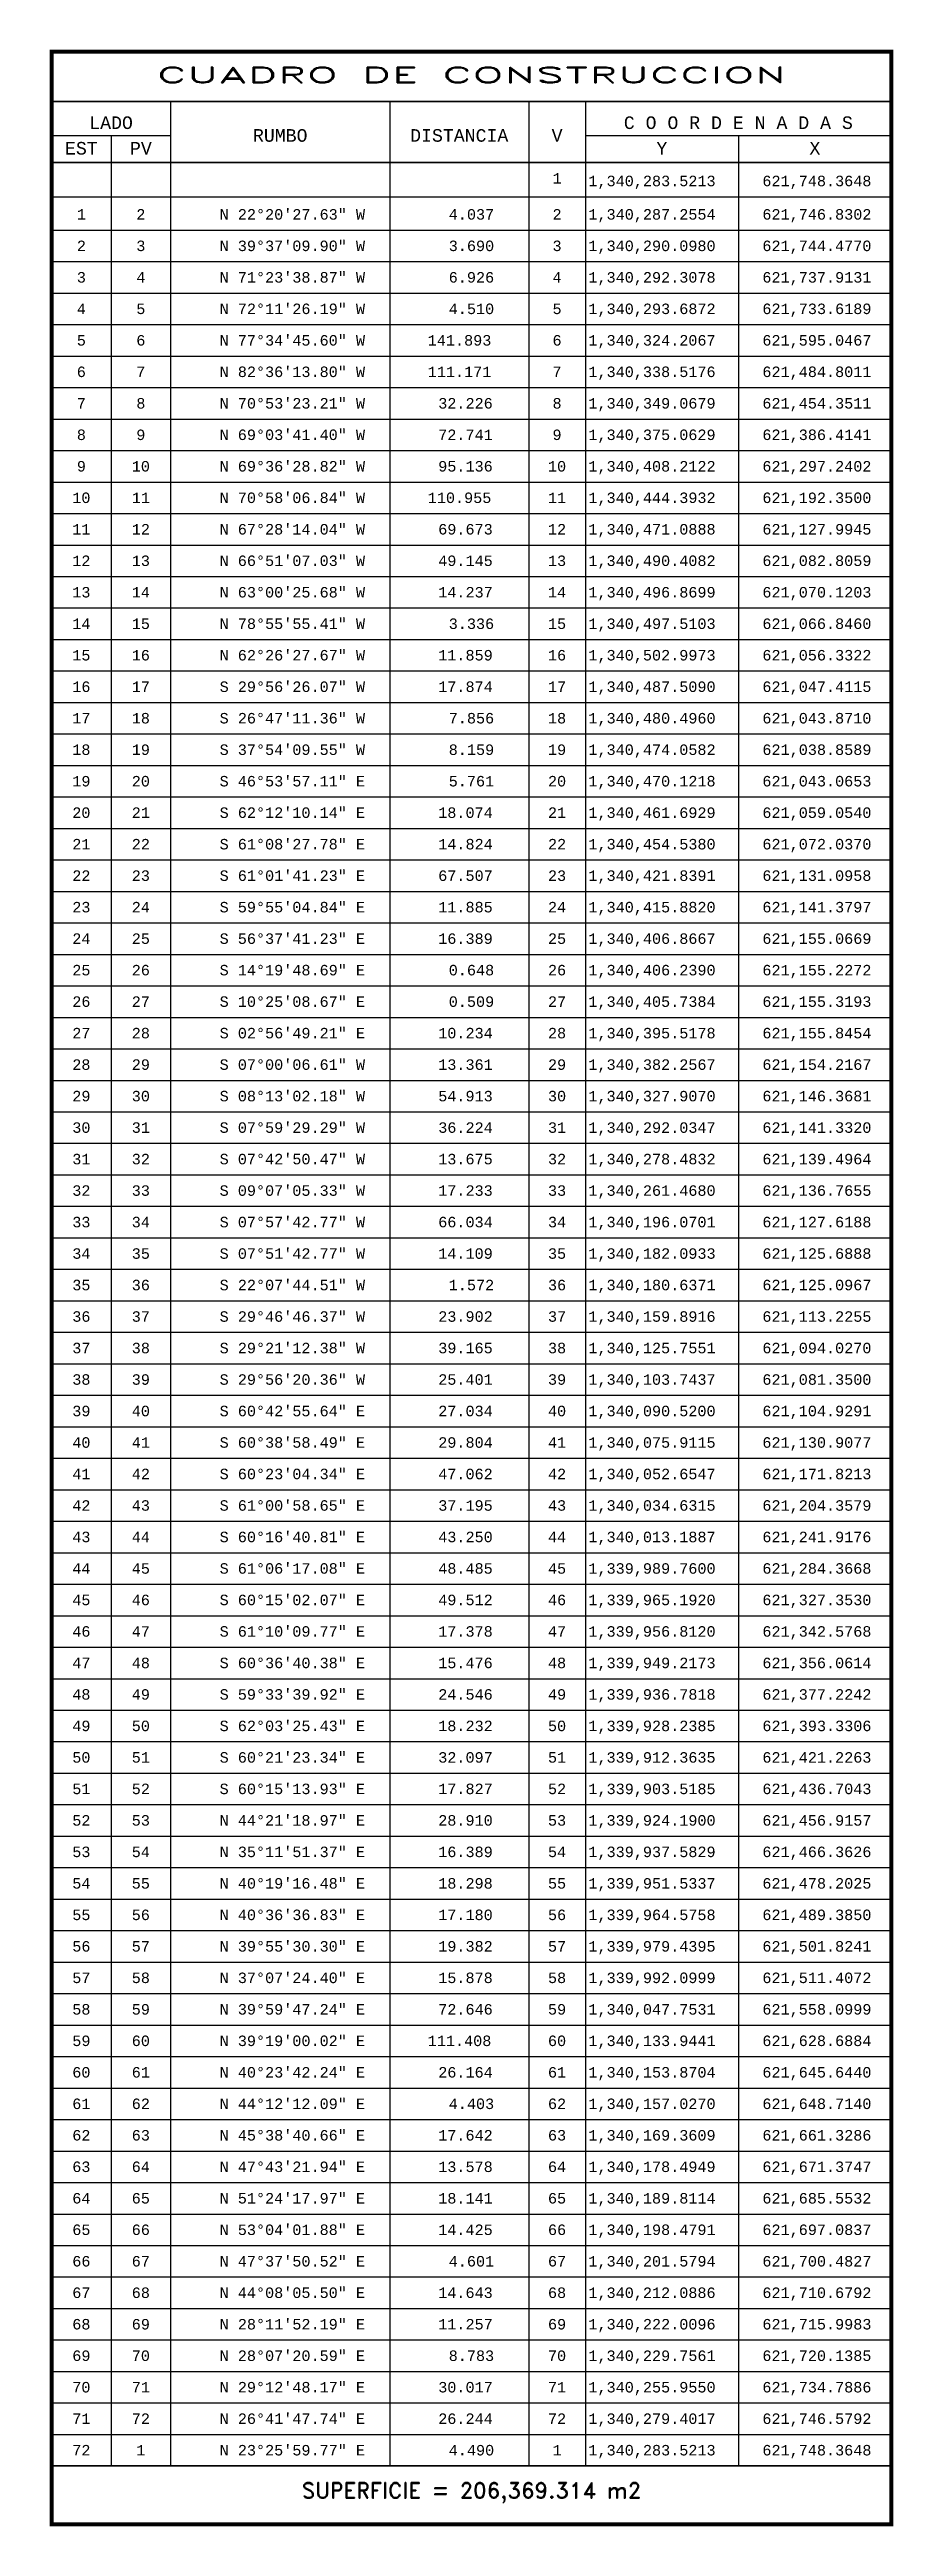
# Model space of a CAD drawing. Header units: millimetres. Extents: x 621035 to 622728, y 1339683 to 1340509.
# Drawn here: x 622527 to 622728, y 1339683 to 1340272 of the extents above; entities that cross this region are included whole.
import ezdxf
from ezdxf.enums import TextEntityAlignment as Align

# ---------------------------------------------------------------- set-up
doc = ezdxf.new("R2010")
doc.units = ezdxf.units.MM
for name, color, linetype in [('CVL_CUADCON', 1, 'Continuous'), ('CVL_CUADCON_LIN', 8, 'Continuous'), ('CVL_CUADCON_TIT', 1, 'Continuous'), ('CVL_CUADCON_TX', 2, 'Continuous')]:
    doc.layers.add(name, color=color, linetype=linetype)
doc.styles.add('HUECA1', font='hueca1.shx')
doc.styles.add('MONOTXT4', font='monotxt4.shx')

msp = doc.modelspace()

# ---------------------------------------------------------------- texts
at = {"layer": 'CVL_CUADCON_TIT', "color": 1, "style": 'HUECA1', "width": 1.758658}
msp.add_text('CUADRO DE CONSTRUCCION', height=3.75, dxfattribs=at).set_placement((622552.31, 1340264.5), (622702.25, 1340264.5), align=Align.FIT)
at = {"layer": 'CVL_CUADCON_TIT', "color": 1, "style": 'MONOTXT4'}
for s, p in [('LADO', (622541.46, 1340253.5)), ('C O O R D E N A D A S', (622690.81, 1340253.5)), ('EST', (622534.39, 1340247.41)), ('PV', (622548.56, 1340247.41)), ('Y', (622672.61, 1340247.41)), ('X', (622709.04, 1340247.41))]:
    msp.add_text(s, height=3, dxfattribs=at).set_placement(p, align=Align.CENTER)
at = {"layer": 'CVL_CUADCON_TIT', "color": 1}
for s, height, style, p in [('RUMBO', 3, 'MONOTXT4', (622581.74, 1340251.97)), ('DISTANCIA', 3, 'MONOTXT4', (622624.36, 1340251.97)), ('V', 3, 'MONOTXT4', (622647.66, 1340251.97)), ('SUPERFICIE = 206,369.314 m2', 3.75, 'HUECA1', (622627.28, 1339690.51))]:
    msp.add_text(s, height=height, dxfattribs=dict(at, style=style)).set_placement(p, align=Align.MIDDLE)
at = {"layer": 'CVL_CUADCON_TX', "color": 2, "style": 'MONOTXT4'}
for s, p in [('1', (622647.65, 1340240.49)), ('1', (622534.39, 1340231.92)), ('2', (622548.55, 1340231.92)), ('2', (622647.65, 1340231.92)), ('2', (622534.39, 1340224.42)), ('3', (622548.55, 1340224.42)), ('3', (622647.65, 1340224.42)), ('3', (622534.39, 1340216.92)), ('4', (622548.55, 1340216.92)), ('4', (622647.65, 1340216.92)), ('4', (622534.39, 1340209.42)), ('5', (622548.55, 1340209.42)), ('5', (622647.65, 1340209.42)), ('5', (622534.39, 1340201.92)), ('6', (622548.55, 1340201.92)), ('6', (622647.65, 1340201.92)), ('6', (622534.39, 1340194.42)), ('7', (622548.55, 1340194.42)), ('7', (622647.65, 1340194.42)), ('7', (622534.39, 1340186.92)), ('8', (622548.55, 1340186.92)), ('8', (622647.65, 1340186.92)), ('8', (622534.39, 1340179.42)), ('9', (622548.55, 1340179.42)), ('9', (622647.65, 1340179.42)), ('9', (622534.39, 1340171.92)), ('10', (622548.55, 1340171.92)), ('10', (622647.65, 1340171.92)), ('10', (622534.39, 1340164.42)), ('11', (622548.55, 1340164.42)), ('11', (622647.65, 1340164.42)), ('11', (622534.39, 1340156.92)), ('12', (622548.55, 1340156.92)), ('12', (622647.65, 1340156.92)), ('12', (622534.39, 1340149.42)), ('13', (622548.55, 1340149.42)), ('13', (622647.65, 1340149.42)), ('13', (622534.39, 1340141.92)), ('14', (622548.55, 1340141.92)), ('14', (622647.65, 1340141.92)), ('14', (622534.39, 1340134.42)), ('15', (622548.55, 1340134.42)), ('15', (622647.65, 1340134.42)), ('15', (622534.39, 1340126.92)), ('16', (622548.55, 1340126.92)), ('16', (622647.65, 1340126.92)), ('16', (622534.39, 1340119.42)), ('17', (622548.55, 1340119.42)), ('17', (622647.65, 1340119.42)), ('17', (622534.39, 1340111.92)), ('18', (622548.55, 1340111.92)), ('18', (622647.65, 1340111.92)), ('18', (622534.39, 1340104.42)), ('19', (622548.55, 1340104.42)), ('19', (622647.65, 1340104.42)), ('19', (622534.39, 1340096.92)), ('20', (622548.55, 1340096.92)), ('20', (622647.65, 1340096.92)), ('20', (622534.39, 1340089.42)), ('21', (622548.55, 1340089.42)), ('21', (622647.65, 1340089.42)), ('21', (622534.39, 1340081.92)), ('22', (622548.55, 1340081.92)), ('22', (622647.65, 1340081.92)), ('22', (622534.39, 1340074.42)), ('23', (622548.55, 1340074.42)), ('23', (622647.65, 1340074.42)), ('23', (622534.39, 1340066.92)), ('24', (622548.55, 1340066.92)), ('24', (622647.65, 1340066.92)), ('24', (622534.39, 1340059.42)), ('25', (622548.55, 1340059.42)), ('25', (622647.65, 1340059.42)), ('25', (622534.39, 1340051.92)), ('26', (622548.55, 1340051.92)), ('26', (622647.65, 1340051.92)), ('26', (622534.39, 1340044.42)), ('27', (622548.55, 1340044.42)), ('27', (622647.65, 1340044.42)), ('27', (622534.39, 1340036.92)), ('28', (622548.55, 1340036.92)), ('28', (622647.65, 1340036.92)), ('28', (622534.39, 1340029.42)), ('29', (622548.55, 1340029.42)), ('29', (622647.65, 1340029.42)), ('29', (622534.39, 1340021.92)), ('30', (622548.55, 1340021.92)), ('30', (622647.65, 1340021.92)), ('30', (622534.39, 1340014.42)), ('31', (622548.55, 1340014.42)), ('31', (622647.65, 1340014.42)), ('31', (622534.39, 1340006.92)), ('32', (622548.55, 1340006.92)), ('32', (622647.65, 1340006.92)), ('32', (622534.39, 1339999.42)), ('33', (622548.55, 1339999.42)), ('33', (622647.65, 1339999.42)), ('33', (622534.39, 1339991.92)), ('34', (622548.55, 1339991.92)), ('34', (622647.65, 1339991.92)), ('34', (622534.39, 1339984.42)), ('35', (622548.55, 1339984.42)), ('35', (622647.65, 1339984.42)), ('35', (622534.39, 1339976.92)), ('36', (622548.55, 1339976.92)), ('36', (622647.65, 1339976.92)), ('36', (622534.39, 1339969.42)), ('37', (622548.55, 1339969.42)), ('37', (622647.65, 1339969.42)), ('37', (622534.39, 1339961.92)), ('38', (622548.55, 1339961.92)), ('38', (622647.65, 1339961.92)), ('38', (622534.39, 1339954.42)), ('39', (622548.55, 1339954.42)), ('39', (622647.65, 1339954.42)), ('39', (622534.39, 1339946.92)), ('40', (622548.55, 1339946.92)), ('40', (622647.65, 1339946.92)), ('40', (622534.39, 1339939.42)), ('41', (622548.55, 1339939.42)), ('41', (622647.65, 1339939.42)), ('41', (622534.39, 1339931.92)), ('42', (622548.55, 1339931.92)), ('42', (622647.65, 1339931.92)), ('42', (622534.39, 1339924.42)), ('43', (622548.55, 1339924.42)), ('43', (622647.65, 1339924.42)), ('43', (622534.39, 1339916.92)), ('44', (622548.55, 1339916.92)), ('44', (622647.65, 1339916.92)), ('44', (622534.39, 1339909.42)), ('45', (622548.55, 1339909.42)), ('45', (622647.65, 1339909.42)), ('45', (622534.39, 1339901.92)), ('46', (622548.55, 1339901.92)), ('46', (622647.65, 1339901.92)), ('46', (622534.39, 1339894.42)), ('47', (622548.55, 1339894.42)), ('47', (622647.65, 1339894.42)), ('47', (622534.39, 1339886.92)), ('48', (622548.55, 1339886.92)), ('48', (622647.65, 1339886.92)), ('48', (622534.39, 1339879.42)), ('49', (622548.55, 1339879.42)), ('49', (622647.65, 1339879.42)), ('49', (622534.39, 1339871.92)), ('50', (622548.55, 1339871.92)), ('50', (622647.65, 1339871.92)), ('50', (622534.39, 1339864.42)), ('51', (622548.55, 1339864.42)), ('51', (622647.65, 1339864.42)), ('51', (622534.39, 1339856.92)), ('52', (622548.55, 1339856.92)), ('52', (622647.65, 1339856.92)), ('52', (622534.39, 1339849.42)), ('53', (622548.55, 1339849.42)), ('53', (622647.65, 1339849.42)), ('53', (622534.39, 1339841.92)), ('54', (622548.55, 1339841.92)), ('54', (622647.65, 1339841.92)), ('54', (622534.39, 1339834.42)), ('55', (622548.55, 1339834.42)), ('55', (622647.65, 1339834.42)), ('55', (622534.39, 1339826.92)), ('56', (622548.55, 1339826.92)), ('56', (622647.65, 1339826.92)), ('56', (622534.39, 1339819.42)), ('57', (622548.55, 1339819.42)), ('57', (622647.65, 1339819.42)), ('57', (622534.39, 1339811.92)), ('58', (622548.55, 1339811.92)), ('58', (622647.65, 1339811.92)), ('58', (622534.39, 1339804.42)), ('59', (622548.55, 1339804.42)), ('59', (622647.65, 1339804.42)), ('59', (622534.39, 1339796.92)), ('60', (622548.55, 1339796.92)), ('60', (622647.65, 1339796.92)), ('60', (622534.39, 1339789.42)), ('61', (622548.55, 1339789.42)), ('61', (622647.65, 1339789.42)), ('61', (622534.39, 1339781.92)), ('62', (622548.55, 1339781.92)), ('62', (622647.65, 1339781.92)), ('62', (622534.39, 1339774.42)), ('63', (622548.55, 1339774.42)), ('63', (622647.65, 1339774.42)), ('63', (622534.39, 1339766.92)), ('64', (622548.55, 1339766.92)), ('64', (622647.65, 1339766.92)), ('64', (622534.39, 1339759.42)), ('65', (622548.55, 1339759.42)), ('65', (622647.65, 1339759.42)), ('65', (622534.39, 1339751.92)), ('66', (622548.55, 1339751.92)), ('66', (622647.65, 1339751.92)), ('66', (622534.39, 1339744.42)), ('67', (622548.55, 1339744.42)), ('67', (622647.65, 1339744.42)), ('67', (622534.39, 1339736.92)), ('68', (622548.55, 1339736.92)), ('68', (622647.65, 1339736.92)), ('68', (622534.39, 1339729.42)), ('69', (622548.55, 1339729.42)), ('69', (622647.65, 1339729.42)), ('69', (622534.39, 1339721.92)), ('70', (622548.55, 1339721.92)), ('70', (622647.65, 1339721.92)), ('70', (622534.39, 1339714.42)), ('71', (622548.55, 1339714.42)), ('71', (622647.65, 1339714.42)), ('71', (622534.39, 1339706.92)), ('72', (622548.55, 1339706.92)), ('72', (622647.65, 1339706.92)), ('72', (622534.39, 1339699.42)), ('1', (622548.55, 1339699.42)), ('1', (622647.65, 1339699.42))]:
    msp.add_text(s, height=2.5, dxfattribs=at).set_placement(p, align=Align.CENTER)
for s, p in [('1,340,283.5213', (622655.11, 1340239.87)), ('621,748.3648', (622696.54, 1340239.87)), ('N 22%%d20\'27.63" W', (622567.31, 1340231.92)), ('4.037', (622621.86, 1340231.92)), ('1,340,287.2554', (622655.11, 1340231.92)), ('621,746.8302', (622696.54, 1340231.92)), ('N 39%%d37\'09.90" W', (622567.31, 1340224.42)), ('3.690', (622621.86, 1340224.42)), ('1,340,290.0980', (622655.11, 1340224.42)), ('621,744.4770', (622696.54, 1340224.42)), ('N 71%%d23\'38.87" W', (622567.31, 1340216.92)), ('6.926', (622621.86, 1340216.92)), ('1,340,292.3078', (622655.11, 1340216.92)), ('621,737.9131', (622696.54, 1340216.92)), ('N 72%%d11\'26.19" W', (622567.31, 1340209.42)), ('4.510', (622621.86, 1340209.42)), ('1,340,293.6872', (622655.11, 1340209.42)), ('621,733.6189', (622696.54, 1340209.42)), ('N 77%%d34\'45.60" W', (622567.31, 1340201.92)), ('141.893', (622616.86, 1340201.92)), ('1,340,324.2067', (622655.11, 1340201.92)), ('621,595.0467', (622696.54, 1340201.92)), ('N 82%%d36\'13.80" W', (622567.31, 1340194.42)), ('111.171', (622616.86, 1340194.42)), ('1,340,338.5176', (622655.11, 1340194.42)), ('621,484.8011', (622696.54, 1340194.42)), ('N 70%%d53\'23.21" W', (622567.31, 1340186.92)), ('32.226', (622619.36, 1340186.92)), ('1,340,349.0679', (622655.11, 1340186.92)), ('621,454.3511', (622696.54, 1340186.92)), ('N 69%%d03\'41.40" W', (622567.31, 1340179.42)), ('72.741', (622619.36, 1340179.42)), ('1,340,375.0629', (622655.11, 1340179.42)), ('621,386.4141', (622696.54, 1340179.42)), ('N 69%%d36\'28.82" W', (622567.31, 1340171.92)), ('95.136', (622619.36, 1340171.92)), ('1,340,408.2122', (622655.11, 1340171.92)), ('621,297.2402', (622696.54, 1340171.92)), ('N 70%%d58\'06.84" W', (622567.31, 1340164.42)), ('110.955', (622616.86, 1340164.42)), ('1,340,444.3932', (622655.11, 1340164.42)), ('621,192.3500', (622696.54, 1340164.42)), ('N 67%%d28\'14.04" W', (622567.31, 1340156.92)), ('69.673', (622619.36, 1340156.92)), ('1,340,471.0888', (622655.11, 1340156.92)), ('621,127.9945', (622696.54, 1340156.92)), ('N 66%%d51\'07.03" W', (622567.31, 1340149.42)), ('49.145', (622619.36, 1340149.42)), ('1,340,490.4082', (622655.11, 1340149.42)), ('621,082.8059', (622696.54, 1340149.42)), ('N 63%%d00\'25.68" W', (622567.31, 1340141.92)), ('14.237', (622619.36, 1340141.92)), ('1,340,496.8699', (622655.11, 1340141.92)), ('621,070.1203', (622696.54, 1340141.92)), ('N 78%%d55\'55.41" W', (622567.31, 1340134.42)), ('3.336', (622621.86, 1340134.42)), ('1,340,497.5103', (622655.11, 1340134.42)), ('621,066.8460', (622696.54, 1340134.42)), ('N 62%%d26\'27.67" W', (622567.31, 1340126.92)), ('11.859', (622619.36, 1340126.92)), ('1,340,502.9973', (622655.11, 1340126.92)), ('621,056.3322', (622696.54, 1340126.92)), ('S 29%%d56\'26.07" W', (622567.31, 1340119.42)), ('17.874', (622619.36, 1340119.42)), ('1,340,487.5090', (622655.11, 1340119.42)), ('621,047.4115', (622696.54, 1340119.42)), ('S 26%%d47\'11.36" W', (622567.31, 1340111.92)), ('7.856', (622621.86, 1340111.92)), ('1,340,480.4960', (622655.11, 1340111.92)), ('621,043.8710', (622696.54, 1340111.92)), ('S 37%%d54\'09.55" W', (622567.31, 1340104.42)), ('8.159', (622621.86, 1340104.42)), ('1,340,474.0582', (622655.11, 1340104.42)), ('621,038.8589', (622696.54, 1340104.42)), ('S 46%%d53\'57.11" E', (622567.31, 1340096.92)), ('5.761', (622621.86, 1340096.92)), ('1,340,470.1218', (622655.11, 1340096.92)), ('621,043.0653', (622696.54, 1340096.92)), ('S 62%%d12\'10.14" E', (622567.31, 1340089.42)), ('18.074', (622619.36, 1340089.42)), ('1,340,461.6929', (622655.11, 1340089.42)), ('621,059.0540', (622696.54, 1340089.42)), ('S 61%%d08\'27.78" E', (622567.31, 1340081.92)), ('14.824', (622619.36, 1340081.92)), ('1,340,454.5380', (622655.11, 1340081.92)), ('621,072.0370', (622696.54, 1340081.92)), ('S 61%%d01\'41.23" E', (622567.31, 1340074.42)), ('67.507', (622619.36, 1340074.42)), ('1,340,421.8391', (622655.11, 1340074.42)), ('621,131.0958', (622696.54, 1340074.42)), ('S 59%%d55\'04.84" E', (622567.31, 1340066.92)), ('11.885', (622619.36, 1340066.92)), ('1,340,415.8820', (622655.11, 1340066.92)), ('621,141.3797', (622696.54, 1340066.92)), ('S 56%%d37\'41.23" E', (622567.31, 1340059.42)), ('16.389', (622619.36, 1340059.42)), ('1,340,406.8667', (622655.11, 1340059.42)), ('621,155.0669', (622696.54, 1340059.42)), ('S 14%%d19\'48.69" E', (622567.31, 1340051.92)), ('0.648', (622621.86, 1340051.92)), ('1,340,406.2390', (622655.11, 1340051.92)), ('621,155.2272', (622696.54, 1340051.92)), ('S 10%%d25\'08.67" E', (622567.31, 1340044.42)), ('0.509', (622621.86, 1340044.42)), ('1,340,405.7384', (622655.11, 1340044.42)), ('621,155.3193', (622696.54, 1340044.42)), ('S 02%%d56\'49.21" E', (622567.31, 1340036.92)), ('10.234', (622619.36, 1340036.92)), ('1,340,395.5178', (622655.11, 1340036.92)), ('621,155.8454', (622696.54, 1340036.92)), ('S 07%%d00\'06.61" W', (622567.31, 1340029.42)), ('13.361', (622619.36, 1340029.42)), ('1,340,382.2567', (622655.11, 1340029.42)), ('621,154.2167', (622696.54, 1340029.42)), ('S 08%%d13\'02.18" W', (622567.31, 1340021.92)), ('54.913', (622619.36, 1340021.92)), ('1,340,327.9070', (622655.11, 1340021.92)), ('621,146.3681', (622696.54, 1340021.92)), ('S 07%%d59\'29.29" W', (622567.31, 1340014.42)), ('36.224', (622619.36, 1340014.42)), ('1,340,292.0347', (622655.11, 1340014.42)), ('621,141.3320', (622696.54, 1340014.42)), ('S 07%%d42\'50.47" W', (622567.31, 1340006.92)), ('13.675', (622619.36, 1340006.92)), ('1,340,278.4832', (622655.11, 1340006.92)), ('621,139.4964', (622696.54, 1340006.92)), ('S 09%%d07\'05.33" W', (622567.31, 1339999.42)), ('17.233', (622619.36, 1339999.42)), ('1,340,261.4680', (622655.11, 1339999.42)), ('621,136.7655', (622696.54, 1339999.42)), ('S 07%%d57\'42.77" W', (622567.31, 1339991.92)), ('66.034', (622619.36, 1339991.92)), ('1,340,196.0701', (622655.11, 1339991.92)), ('621,127.6188', (622696.54, 1339991.92)), ('S 07%%d51\'42.77" W', (622567.31, 1339984.42)), ('14.109', (622619.36, 1339984.42)), ('1,340,182.0933', (622655.11, 1339984.42)), ('621,125.6888', (622696.54, 1339984.42)), ('S 22%%d07\'44.51" W', (622567.31, 1339976.92)), ('1.572', (622621.86, 1339976.92)), ('1,340,180.6371', (622655.11, 1339976.92)), ('621,125.0967', (622696.54, 1339976.92)), ('S 29%%d46\'46.37" W', (622567.31, 1339969.42)), ('23.902', (622619.36, 1339969.42)), ('1,340,159.8916', (622655.11, 1339969.42)), ('621,113.2255', (622696.54, 1339969.42)), ('S 29%%d21\'12.38" W', (622567.31, 1339961.92)), ('39.165', (622619.36, 1339961.92)), ('1,340,125.7551', (622655.11, 1339961.92)), ('621,094.0270', (622696.54, 1339961.92)), ('S 29%%d56\'20.36" W', (622567.31, 1339954.42)), ('25.401', (622619.36, 1339954.42)), ('1,340,103.7437', (622655.11, 1339954.42)), ('621,081.3500', (622696.54, 1339954.42)), ('S 60%%d42\'55.64" E', (622567.31, 1339946.92)), ('27.034', (622619.36, 1339946.92)), ('1,340,090.5200', (622655.11, 1339946.92)), ('621,104.9291', (622696.54, 1339946.92)), ('S 60%%d38\'58.49" E', (622567.31, 1339939.42)), ('29.804', (622619.36, 1339939.42)), ('1,340,075.9115', (622655.11, 1339939.42)), ('621,130.9077', (622696.54, 1339939.42)), ('S 60%%d23\'04.34" E', (622567.31, 1339931.92)), ('47.062', (622619.36, 1339931.92)), ('1,340,052.6547', (622655.11, 1339931.92)), ('621,171.8213', (622696.54, 1339931.92)), ('S 61%%d00\'58.65" E', (622567.31, 1339924.42)), ('37.195', (622619.36, 1339924.42)), ('1,340,034.6315', (622655.11, 1339924.42)), ('621,204.3579', (622696.54, 1339924.42)), ('S 60%%d16\'40.81" E', (622567.31, 1339916.92)), ('43.250', (622619.36, 1339916.92)), ('1,340,013.1887', (622655.11, 1339916.92)), ('621,241.9176', (622696.54, 1339916.92)), ('S 61%%d06\'17.08" E', (622567.31, 1339909.42)), ('48.485', (622619.36, 1339909.42)), ('1,339,989.7600', (622655.11, 1339909.42)), ('621,284.3668', (622696.54, 1339909.42)), ('S 60%%d15\'02.07" E', (622567.31, 1339901.92)), ('49.512', (622619.36, 1339901.92)), ('1,339,965.1920', (622655.11, 1339901.92)), ('621,327.3530', (622696.54, 1339901.92)), ('S 61%%d10\'09.77" E', (622567.31, 1339894.42)), ('17.378', (622619.36, 1339894.42)), ('1,339,956.8120', (622655.11, 1339894.42)), ('621,342.5768', (622696.54, 1339894.42)), ('S 60%%d36\'40.38" E', (622567.31, 1339886.92)), ('15.476', (622619.36, 1339886.92)), ('1,339,949.2173', (622655.11, 1339886.92)), ('621,356.0614', (622696.54, 1339886.92)), ('S 59%%d33\'39.92" E', (622567.31, 1339879.42)), ('24.546', (622619.36, 1339879.42)), ('1,339,936.7818', (622655.11, 1339879.42)), ('621,377.2242', (622696.54, 1339879.42)), ('S 62%%d03\'25.43" E', (622567.31, 1339871.92)), ('18.232', (622619.36, 1339871.92)), ('1,339,928.2385', (622655.11, 1339871.92)), ('621,393.3306', (622696.54, 1339871.92)), ('S 60%%d21\'23.34" E', (622567.31, 1339864.42)), ('32.097', (622619.36, 1339864.42)), ('1,339,912.3635', (622655.11, 1339864.42)), ('621,421.2263', (622696.54, 1339864.42)), ('S 60%%d15\'13.93" E', (622567.31, 1339856.92)), ('17.827', (622619.36, 1339856.92)), ('1,339,903.5185', (622655.11, 1339856.92)), ('621,436.7043', (622696.54, 1339856.92)), ('N 44%%d21\'18.97" E', (622567.31, 1339849.42)), ('28.910', (622619.36, 1339849.42)), ('1,339,924.1900', (622655.11, 1339849.42)), ('621,456.9157', (622696.54, 1339849.42)), ('N 35%%d11\'51.37" E', (622567.31, 1339841.92)), ('16.389', (622619.36, 1339841.92)), ('1,339,937.5829', (622655.11, 1339841.92)), ('621,466.3626', (622696.54, 1339841.92)), ('N 40%%d19\'16.48" E', (622567.31, 1339834.42)), ('18.298', (622619.36, 1339834.42)), ('1,339,951.5337', (622655.11, 1339834.42)), ('621,478.2025', (622696.54, 1339834.42)), ('N 40%%d36\'36.83" E', (622567.31, 1339826.92)), ('17.180', (622619.36, 1339826.92)), ('1,339,964.5758', (622655.11, 1339826.92)), ('621,489.3850', (622696.54, 1339826.92)), ('N 39%%d55\'30.30" E', (622567.31, 1339819.42)), ('19.382', (622619.36, 1339819.42)), ('1,339,979.4395', (622655.11, 1339819.42)), ('621,501.8241', (622696.54, 1339819.42)), ('N 37%%d07\'24.40" E', (622567.31, 1339811.92)), ('15.878', (622619.36, 1339811.92)), ('1,339,992.0999', (622655.11, 1339811.92)), ('621,511.4072', (622696.54, 1339811.92)), ('N 39%%d59\'47.24" E', (622567.31, 1339804.42)), ('72.646', (622619.36, 1339804.42)), ('1,340,047.7531', (622655.11, 1339804.42)), ('621,558.0999', (622696.54, 1339804.42)), ('N 39%%d19\'00.02" E', (622567.31, 1339796.92)), ('111.408', (622616.86, 1339796.92)), ('1,340,133.9441', (622655.11, 1339796.92)), ('621,628.6884', (622696.54, 1339796.92)), ('N 40%%d23\'42.24" E', (622567.31, 1339789.42)), ('26.164', (622619.36, 1339789.42)), ('1,340,153.8704', (622655.11, 1339789.42)), ('621,645.6440', (622696.54, 1339789.42)), ('N 44%%d12\'12.09" E', (622567.31, 1339781.92)), ('4.403', (622621.86, 1339781.92)), ('1,340,157.0270', (622655.11, 1339781.92)), ('621,648.7140', (622696.54, 1339781.92)), ('N 45%%d38\'40.66" E', (622567.31, 1339774.42)), ('17.642', (622619.36, 1339774.42)), ('1,340,169.3609', (622655.11, 1339774.42)), ('621,661.3286', (622696.54, 1339774.42)), ('N 47%%d43\'21.94" E', (622567.31, 1339766.92)), ('13.578', (622619.36, 1339766.92)), ('1,340,178.4949', (622655.11, 1339766.92)), ('621,671.3747', (622696.54, 1339766.92)), ('N 51%%d24\'17.97" E', (622567.31, 1339759.42)), ('18.141', (622619.36, 1339759.42)), ('1,340,189.8114', (622655.11, 1339759.42)), ('621,685.5532', (622696.54, 1339759.42)), ('N 53%%d04\'01.88" E', (622567.31, 1339751.92)), ('14.425', (622619.36, 1339751.92)), ('1,340,198.4791', (622655.11, 1339751.92)), ('621,697.0837', (622696.54, 1339751.92)), ('N 47%%d37\'50.52" E', (622567.31, 1339744.42)), ('4.601', (622621.86, 1339744.42)), ('1,340,201.5794', (622655.11, 1339744.42)), ('621,700.4827', (622696.54, 1339744.42)), ('N 44%%d08\'05.50" E', (622567.31, 1339736.92)), ('14.643', (622619.36, 1339736.92)), ('1,340,212.0886', (622655.11, 1339736.92)), ('621,710.6792', (622696.54, 1339736.92)), ('N 28%%d11\'52.19" E', (622567.31, 1339729.42)), ('11.257', (622619.36, 1339729.42)), ('1,340,222.0096', (622655.11, 1339729.42)), ('621,715.9983', (622696.54, 1339729.42)), ('N 28%%d07\'20.59" E', (622567.31, 1339721.92)), ('8.783', (622621.86, 1339721.92)), ('1,340,229.7561', (622655.11, 1339721.92)), ('621,720.1385', (622696.54, 1339721.92)), ('N 29%%d12\'48.17" E', (622567.31, 1339714.42)), ('30.017', (622619.36, 1339714.42)), ('1,340,255.9550', (622655.11, 1339714.42)), ('621,734.7886', (622696.54, 1339714.42)), ('N 26%%d41\'47.74" E', (622567.31, 1339706.92)), ('26.244', (622619.36, 1339706.92)), ('1,340,279.4017', (622655.11, 1339706.92)), ('621,746.5792', (622696.54, 1339706.92)), ('N 23%%d25\'59.77" E', (622567.31, 1339699.42)), ('4.490', (622621.86, 1339699.42)), ('1,340,283.5213', (622655.11, 1339699.42)), ('621,748.3648', (622696.54, 1339699.42))]:
    msp.add_text(s, height=2.5, dxfattribs=at).set_placement(p)

# ---------------------------------------------------------------- linework, layer by layer
at = {"layer": 'CVL_CUADCON', "color": 1, "linetype": 'Continuous', "const_width": 1, "flags": 128}
msp.add_lwpolyline([(622527.31, 1340271.92), (622727.25, 1340271.92), (622727.25, 1339683.01), (622527.31, 1339683.01)], close=True, dxfattribs=at)
at = {"layer": 'CVL_CUADCON', "color": 1, "linetype": 'Continuous', "const_width": 0.375, "flags": 128}
for points in [[(622527.31, 1340260.05), (622727.25, 1340260.05)], [(622527.31, 1340245.51), (622727.25, 1340245.51)], [(622527.31, 1339696.92), (622727.25, 1339696.92)]]:
    msp.add_lwpolyline(points, dxfattribs=at)
at = {"layer": 'CVL_CUADCON_LIN', "color": 8, "linetype": 'Continuous'}
for p, q in [((622555.64, 1340260.05), (622555.64, 1339696.92)), ((622607.81, 1340260.05), (622607.81, 1339696.92)), ((622640.92, 1340260.05), (622640.92, 1339696.92)), ((622654.39, 1340260.05), (622654.39, 1339696.92)), ((622527.31, 1340251.98), (622555.64, 1340251.98)), ((622541.46, 1340251.98), (622541.46, 1339696.92)), ((622654.39, 1340251.98), (622727.25, 1340251.98)), ((622690.82, 1340251.98), (622690.82, 1339696.92)), ((622527.31, 1340237.37), (622727.25, 1340237.37)), ((622527.31, 1340229.42), (622727.25, 1340229.42)), ((622527.31, 1340221.92), (622727.25, 1340221.92)), ((622527.31, 1340214.42), (622727.25, 1340214.42)), ((622527.31, 1340206.92), (622727.25, 1340206.92)), ((622527.31, 1340199.42), (622727.25, 1340199.42)), ((622527.31, 1340191.92), (622727.25, 1340191.92)), ((622527.31, 1340184.42), (622727.25, 1340184.42)), ((622527.31, 1340176.92), (622727.25, 1340176.92)), ((622527.31, 1340169.42), (622727.25, 1340169.42)), ((622527.31, 1340161.92), (622727.25, 1340161.92)), ((622527.31, 1340154.42), (622727.25, 1340154.42)), ((622527.31, 1340146.92), (622727.25, 1340146.92)), ((622527.31, 1340139.42), (622727.25, 1340139.42)), ((622527.31, 1340131.92), (622727.25, 1340131.92)), ((622527.31, 1340124.42), (622727.25, 1340124.42)), ((622527.31, 1340116.92), (622727.25, 1340116.92)), ((622527.31, 1340109.42), (622727.25, 1340109.42)), ((622527.31, 1340101.92), (622727.25, 1340101.92)), ((622527.31, 1340094.42), (622727.25, 1340094.42)), ((622527.31, 1340086.92), (622727.25, 1340086.92)), ((622527.31, 1340079.42), (622727.25, 1340079.42)), ((622527.31, 1340071.92), (622727.25, 1340071.92)), ((622527.31, 1340064.42), (622727.25, 1340064.42)), ((622527.31, 1340056.92), (622727.25, 1340056.92)), ((622527.31, 1340049.42), (622727.25, 1340049.42)), ((622527.31, 1340041.92), (622727.25, 1340041.92)), ((622527.31, 1340034.42), (622727.25, 1340034.42)), ((622527.31, 1340026.92), (622727.25, 1340026.92)), ((622527.31, 1340019.42), (622727.25, 1340019.42)), ((622527.31, 1340011.92), (622727.25, 1340011.92)), ((622527.31, 1340004.42), (622727.25, 1340004.42)), ((622527.31, 1339996.92), (622727.25, 1339996.92)), ((622527.31, 1339989.42), (622727.25, 1339989.42)), ((622527.31, 1339981.92), (622727.25, 1339981.92)), ((622527.31, 1339974.42), (622727.25, 1339974.42)), ((622527.31, 1339966.92), (622727.25, 1339966.92)), ((622527.31, 1339959.42), (622727.25, 1339959.42)), ((622527.31, 1339951.92), (622727.25, 1339951.92)), ((622527.31, 1339944.42), (622727.25, 1339944.42)), ((622527.31, 1339936.92), (622727.25, 1339936.92)), ((622527.31, 1339929.42), (622727.25, 1339929.42)), ((622527.31, 1339921.92), (622727.25, 1339921.92)), ((622527.31, 1339914.42), (622727.25, 1339914.42)), ((622527.31, 1339906.92), (622727.25, 1339906.92)), ((622527.31, 1339899.42), (622727.25, 1339899.42)), ((622527.31, 1339891.92), (622727.25, 1339891.92)), ((622527.31, 1339884.42), (622727.25, 1339884.42)), ((622527.31, 1339876.92), (622727.25, 1339876.92)), ((622527.31, 1339869.42), (622727.25, 1339869.42)), ((622527.31, 1339861.92), (622727.25, 1339861.92)), ((622527.31, 1339854.42), (622727.25, 1339854.42)), ((622527.31, 1339846.92), (622727.25, 1339846.92)), ((622527.31, 1339839.42), (622727.25, 1339839.42)), ((622527.31, 1339831.92), (622727.25, 1339831.92)), ((622527.31, 1339824.42), (622727.25, 1339824.42)), ((622527.31, 1339816.92), (622727.25, 1339816.92)), ((622527.31, 1339809.42), (622727.25, 1339809.42)), ((622527.31, 1339801.92), (622727.25, 1339801.92)), ((622527.31, 1339794.42), (622727.25, 1339794.42)), ((622527.31, 1339786.92), (622727.25, 1339786.92)), ((622527.31, 1339779.42), (622727.25, 1339779.42)), ((622527.31, 1339771.92), (622727.25, 1339771.92)), ((622527.31, 1339764.42), (622727.25, 1339764.42)), ((622527.31, 1339756.92), (622727.25, 1339756.92)), ((622527.31, 1339749.42), (622727.25, 1339749.42)), ((622527.31, 1339741.92), (622727.25, 1339741.92)), ((622527.31, 1339734.42), (622727.25, 1339734.42)), ((622527.31, 1339726.92), (622727.25, 1339726.92)), ((622527.31, 1339719.42), (622727.25, 1339719.42)), ((622527.31, 1339711.92), (622727.25, 1339711.92)), ((622527.31, 1339704.42), (622727.25, 1339704.42)), ((622527.31, 1339696.92), (622727.25, 1339696.92))]:
    msp.add_line(p, q, dxfattribs=at)

msp.set_redraw_order([(e.dxf.handle, doc.entitydb.next_handle()) for e in msp.query("TEXT MTEXT ATTDEF DIMENSION ARC_DIMENSION")])  # texts and dimensions are drawn at this point

doc.saveas('drawing.dxf')
